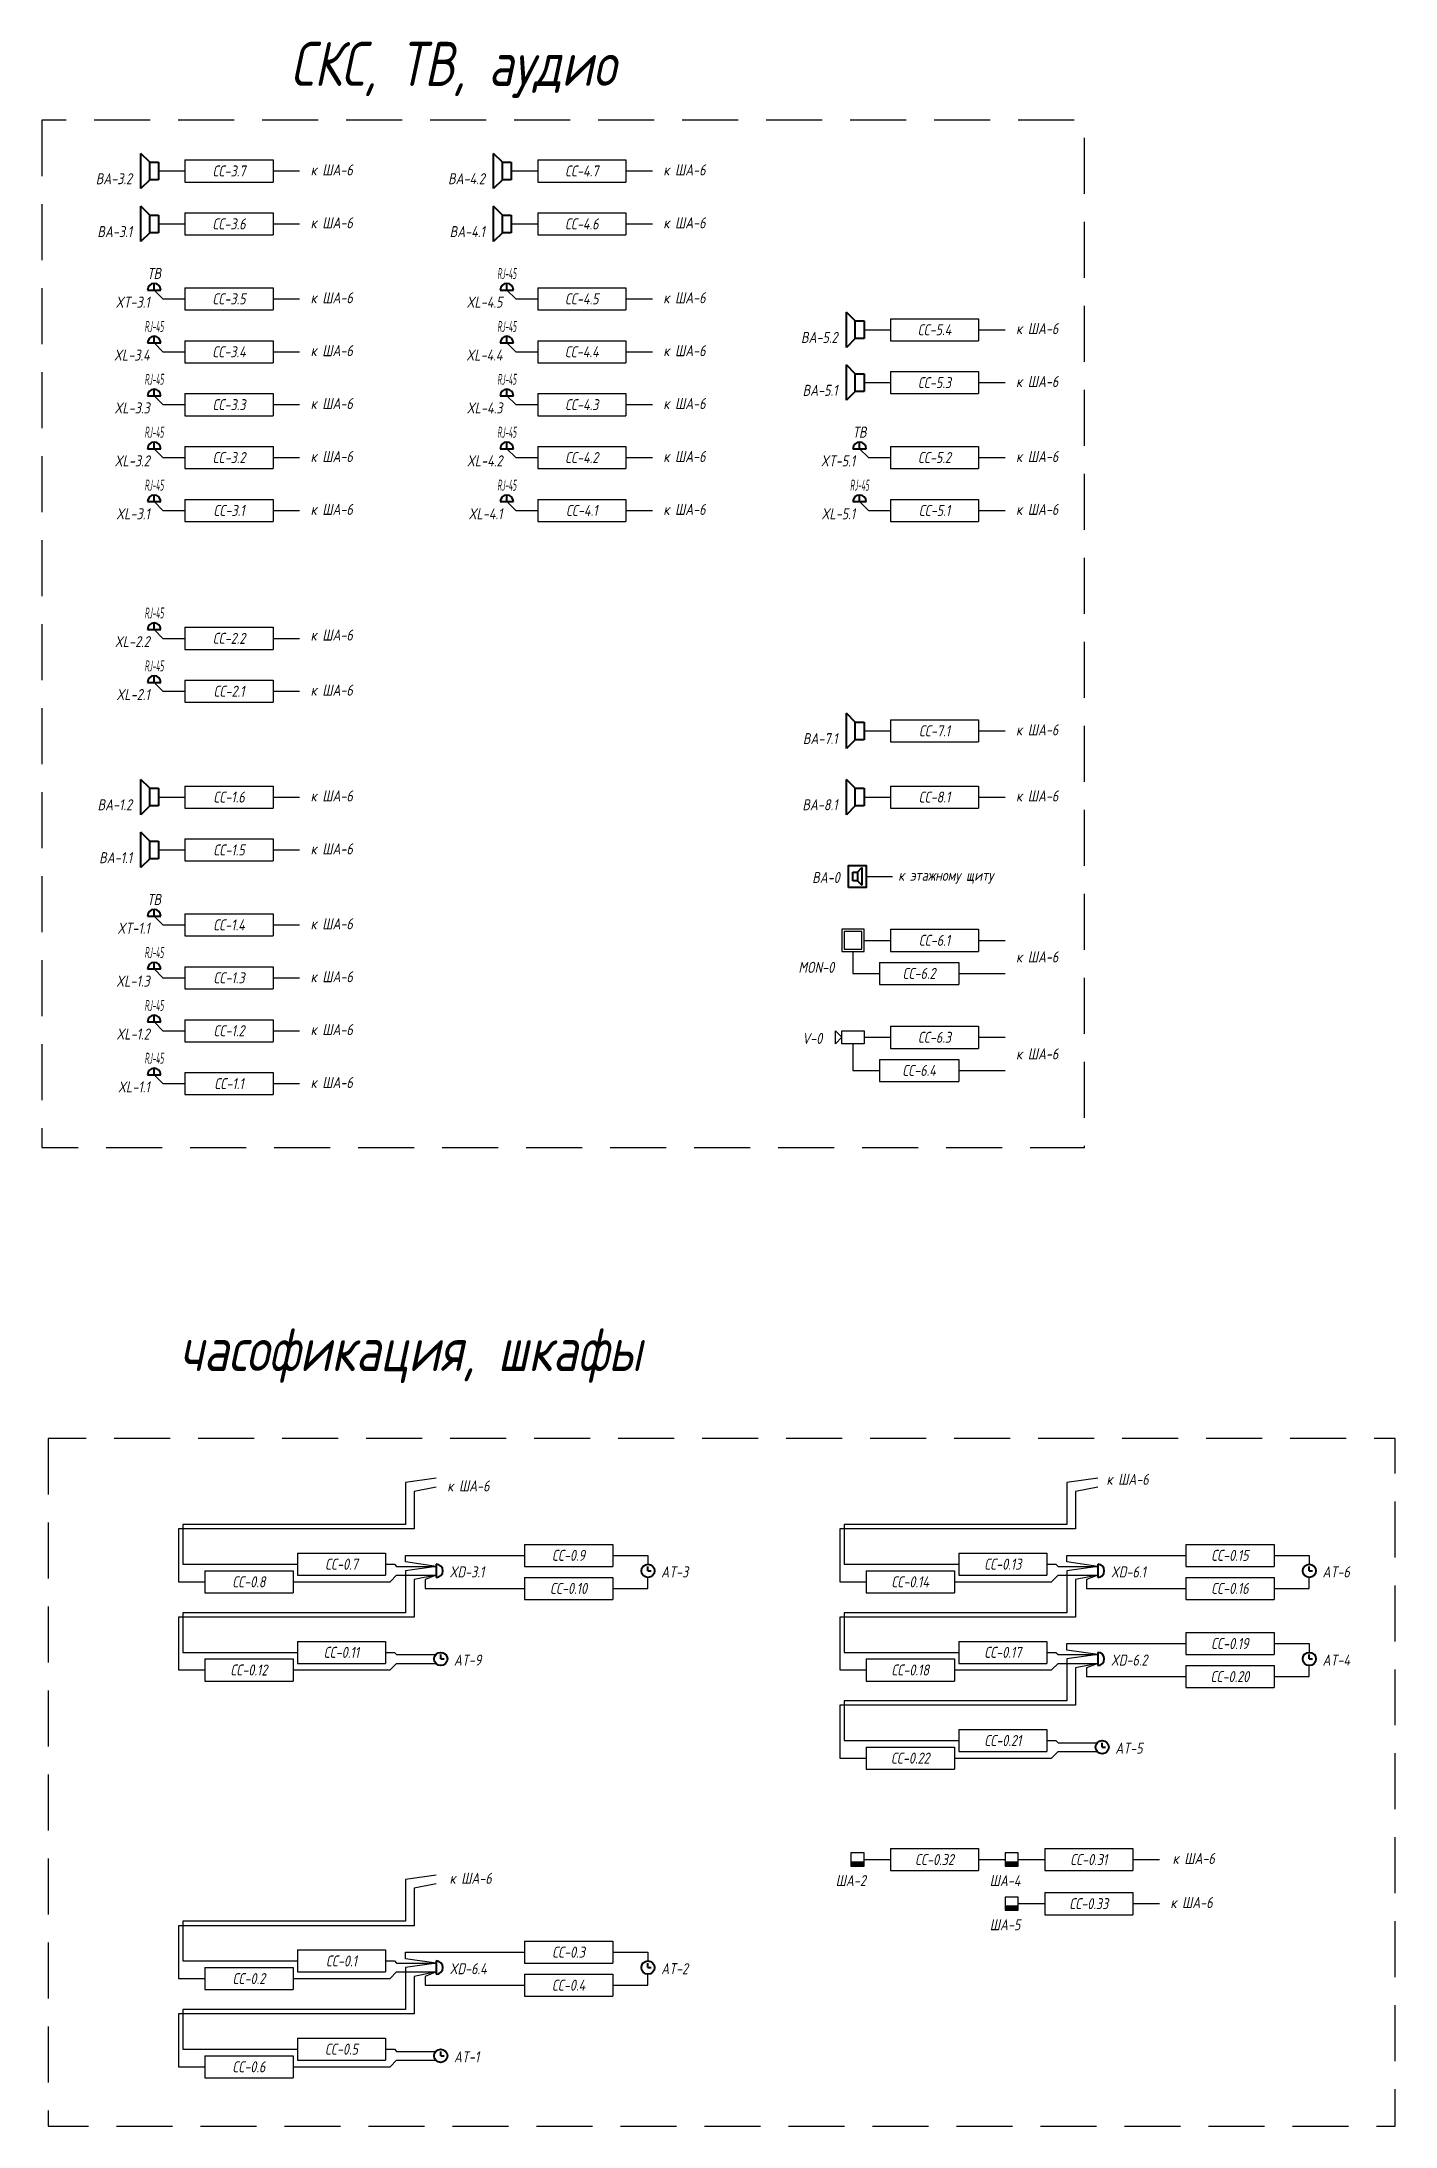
# Model space of a CAD drawing. Header units: millimetres. Extents: x -1048 to 2740, y -712 to 253.
# Drawn here: x 875.5 to 1182.5, y -301.5 to 171.3 of the extents above; entities that cross this region are included whole.
import ezdxf
from ezdxf.enums import TextEntityAlignment as Align

# ---------------------------------------------------------------- set-up
doc = ezdxf.new("R2010")
doc.units = ezdxf.units.MM
doc.linetypes.add('DASHED', pattern=[19.05, 12.7, -6.35])
doc.layers.add('05 Слаботочка', color=7, linetype='Continuous')
doc.layers.add('10 СОТ', color=7, linetype='Continuous')
doc.layers.add('noprint', color=2, linetype='Continuous', plot=False)
doc.styles.get("Standard").update_dxf_attribs({"font": 'arial.ttf'})
doc.styles.add('ГОСТ-ISOCPEUR', font='isocpeui.ttf', dxfattribs={"width": 0.8})
doc.linetypes.add('12V', pattern='A,12.7,-5.08,["12V",Standard,S=2.54,R=0,X=-2.54,Y=-1.27],-5.08', length=22.86)
doc.linetypes.add('LAN_LINE', pattern='A,0.2,-0.05,["LAN",Standard,S=0.1,R=0,X=0,Y=-0.05],-0.3,0.1', length=0.65)
doc.linetypes.add('RS_LINE', pattern='A,0.2,-0.05,["RS",Standard,S=0.1,R=0,X=0,Y=-0.05],-0.2,0.1', length=0.55)

msp = doc.modelspace()

# ---------------------------------------------------------------- texts
at = {"style": 'ГОСТ-ISOCPEUR', "width": 0.8}
for s, p in [('к ША-6', (936.5, 141)), ('к ША-6', (1016.5, 141)), ('к ША-6', (936.5, 129)), ('к ША-6', (1016.5, 129)), ('к ША-6', (936.5, 112)), ('к ША-6', (1016.5, 112)), ('к ША-6', (1096.5, 105)), ('к ША-6', (936.5, 100)), ('к ША-6', (1016.5, 100)), ('к ША-6', (1096.5, 93)), ('к ША-6', (936.5, 88)), ('к ША-6', (1016.5, 88)), ('к ША-6', (936.5, 76)), ('к ША-6', (1016.5, 76)), ('к ША-6', (1096.5, 76)), ('к ША-6', (936.5, 64)), ('к ША-6', (1016.5, 64)), ('к ША-6', (1096.5, 64)), ('к ША-6', (936.5, 35.5)), ('к ША-6', (936.5, 23)), ('к ША-6', (1096.5, 14)), ('к ША-6', (936.5, -1)), ('к ША-6', (1096.5, -1)), ('к ША-6', (936.5, -13)), ('к этажному щиту', (1069.77, -19)), ('к ША-6', (936.5, -30)), ('к ША-6', (1096.5, -37.5)), ('к ША-6', (936.5, -42)), ('к ША-6', (936.5, -54)), ('к ША-6', (1096.5, -59.5)), ('к ША-6', (936.5, -66)), ('к ША-6', (967.5, -157.5)), ('к ША-6', (1117, -156)), ('XD-3.1', (968, -177)), ('AT-3', (1016, -177)), ('XD-6.1', (1118, -177)), ('AT-6', (1166, -177)), ('AT-9', (969, -197)), ('XD-6.2', (1118, -197)), ('AT-4', (1166, -197)), ('AT-5', (1119, -217)), ('к ША-6', (1132, -242)), ('к ША-6', (968, -246.5)), ('к ША-6', (1131.5, -252)), ('XD-6.4', (968, -267)), ('AT-2', (1016, -267)), ('AT-1', (969, -287))]:
    msp.add_text(s, height=2.5, dxfattribs=at).set_placement(p)
for s, p in [('BA-3.2', (896, 139)), ('BA-4.2', (976, 139)), ('BA-3.1', (896, 127)), ('BA-4.1', (976, 127)), ('XT-3.1', (900, 111)), ('XL-4.5', (980, 111)), ('BA-5.2', (1056, 103)), ('XL-3.4', (900, 99)), ('XL-4.4', (980, 99)), ('BA-5.1', (1056, 91)), ('XL-3.3', (900, 87)), ('XL-4.3', (980, 87)), ('XL-3.2', (900, 75)), ('XL-4.2', (980, 75)), ('XT-5.1', (1060, 75)), ('XL-3.1', (900, 63)), ('XL-4.1', (980, 63)), ('XL-5.1', (1060, 63)), ('XL-2.2', (900, 34)), ('XL-2.1', (900, 22)), ('BA-7.1', (1056, 12)), ('BA-1.2', (896, -3)), ('BA-8.1', (1056, -3)), ('BA-1.1', (896, -15)), ('BA-0', (1056.5, -19.5)), ('XT-1.1', (900, -31)), ('XL-1.3', (900, -43)), ('XL-1.2', (900, -55)), ('XL-1.1', (900, -67))]:
    msp.add_text(s, height=2.5, dxfattribs=at).set_placement(p, align=Align.RIGHT)
for s, p in [('ША-2', (1059, -247.03)), ('ША-4', (1094, -247.03)), ('ША-5', (1094, -257.03))]:
    msp.add_text(s, height=2.5, dxfattribs=at).set_placement(p, align=Align.CENTER)
at = {"layer": '05 Слаботочка', "linetype": 'Continuous', "style": 'ГОСТ-ISOCPEUR', "width": 0.8}
for s, p in [('MON-0', (1047.13, -39.88)), ('V-0', (1048, -56))]:
    msp.add_text(s, height=2.5, dxfattribs=at).set_placement(p)
at = {"layer": 'noprint', "style": 'ГОСТ-ISOCPEUR', "width": 0.8}
for s, p in [('СКС, ТВ, аудио', (1005.67, 161.3)), ('часофикация, шкафы', (1011.67, -130.2))]:
    msp.add_text(s, height=10, dxfattribs=at).set_placement(p, align=Align.RIGHT)

# ---------------------------------------------------------------- blocks, each defined once
blk = doc.blocks.new('розетка RJ-45')
at = {"color": 0, "lineweight": -2}
for p, q in [((-1.5, 0), (1.5, 0)), ((0, 0), (0, 1.5))]:
    blk.add_line(p, q, dxfattribs=at)
blk.add_arc((0, 0), 1.5, 0, 180, dxfattribs=at)
at = {"color": 0, "lineweight": -2, "style": 'ГОСТ-ISOCPEUR', "width": 0.4}
blk.add_text('RJ-45', height=2.5, dxfattribs=at).set_placement((0, 2.5), align=Align.CENTER)
blk = doc.blocks.new('розетка ТВ')
at = {"color": 0, "lineweight": -2}
for p, q in [((-1.5, 0), (1.5, 0)), ((0, 0), (0, 1.5))]:
    blk.add_line(p, q, dxfattribs=at)
blk.add_arc((0, 0), 1.5, 0, 180, dxfattribs=at)
at = {"color": 0, "lineweight": -2, "style": 'ГОСТ-ISOCPEUR', "width": 0.8}
blk.add_text('ТВ', height=2.5, dxfattribs=at).set_placement((0, 2.5), align=Align.CENTER)
blk = doc.blocks.new('*T256')
at = {"color": 0, "lineweight": -2}
for p, q in [((0, 0), (20, 0)), ((0, 0), (0, -5)), ((20, 0), (20, -5)), ((0, -5), (20, -5))]:
    blk.add_line(p, q, dxfattribs=at)
at = {"color": 0, "insert": (10, -2.5), "char_height": 2.5, "width": 19, "attachment_point": 5, "style": 'ГОСТ-ISOCPEUR'}
blk.add_mtext('{СС-1.1}', dxfattribs=at)
blk = doc.blocks.new('*T259')
at = {"color": 0, "lineweight": -2}
for p, q in [((0, 0), (20, 0)), ((0, 0), (0, -5)), ((20, 0), (20, -5)), ((0, -5), (20, -5))]:
    blk.add_line(p, q, dxfattribs=at)
at = {"color": 0, "insert": (10, -2.5), "char_height": 2.5, "width": 19, "attachment_point": 5, "style": 'ГОСТ-ISOCPEUR'}
blk.add_mtext('{СС-1.2}', dxfattribs=at)
blk = doc.blocks.new('*T260')
at = {"color": 0, "lineweight": -2}
for p, q in [((0, 0), (20, 0)), ((0, 0), (0, -5)), ((20, 0), (20, -5)), ((0, -5), (20, -5))]:
    blk.add_line(p, q, dxfattribs=at)
at = {"color": 0, "insert": (10, -2.5), "char_height": 2.5, "width": 19, "attachment_point": 5, "style": 'ГОСТ-ISOCPEUR'}
blk.add_mtext('{СС-1.3}', dxfattribs=at)
blk = doc.blocks.new('*T261')
at = {"color": 0, "lineweight": -2}
for p, q in [((0, 0), (20, 0)), ((0, 0), (0, -5)), ((20, 0), (20, -5)), ((0, -5), (20, -5))]:
    blk.add_line(p, q, dxfattribs=at)
at = {"color": 0, "insert": (10, -2.5), "char_height": 2.5, "width": 19, "attachment_point": 5, "style": 'ГОСТ-ISOCPEUR'}
blk.add_mtext('{СС-2.1}', dxfattribs=at)
blk = doc.blocks.new('*T262')
at = {"color": 0, "lineweight": -2}
for p, q in [((0, 0), (20, 0)), ((0, 0), (0, -5)), ((20, 0), (20, -5)), ((0, -5), (20, -5))]:
    blk.add_line(p, q, dxfattribs=at)
at = {"color": 0, "insert": (10, -2.5), "char_height": 2.5, "width": 19, "attachment_point": 5, "style": 'ГОСТ-ISOCPEUR'}
blk.add_mtext('{СС-2.2}', dxfattribs=at)
blk = doc.blocks.new('*T263')
at = {"color": 0, "lineweight": -2}
for p, q in [((0, 0), (20, 0)), ((0, 0), (0, -5)), ((20, 0), (20, -5)), ((0, -5), (20, -5))]:
    blk.add_line(p, q, dxfattribs=at)
at = {"color": 0, "insert": (10, -2.5), "char_height": 2.5, "width": 19, "attachment_point": 5, "style": 'ГОСТ-ISOCPEUR'}
blk.add_mtext('{СС-3.1}', dxfattribs=at)
blk = doc.blocks.new('*T264')
at = {"color": 0, "lineweight": -2}
for p, q in [((0, 0), (20, 0)), ((0, 0), (0, -5)), ((20, 0), (20, -5)), ((0, -5), (20, -5))]:
    blk.add_line(p, q, dxfattribs=at)
at = {"color": 0, "insert": (10, -2.5), "char_height": 2.5, "width": 19, "attachment_point": 5, "style": 'ГОСТ-ISOCPEUR'}
blk.add_mtext('{СС-3.2}', dxfattribs=at)
blk = doc.blocks.new('*T265')
at = {"color": 0, "lineweight": -2}
for p, q in [((0, 0), (20, 0)), ((0, 0), (0, -5)), ((20, 0), (20, -5)), ((0, -5), (20, -5))]:
    blk.add_line(p, q, dxfattribs=at)
at = {"color": 0, "insert": (10, -2.5), "char_height": 2.5, "width": 19, "attachment_point": 5, "style": 'ГОСТ-ISOCPEUR'}
blk.add_mtext('{СС-3.3}', dxfattribs=at)
blk = doc.blocks.new('*T266')
at = {"color": 0, "lineweight": -2}
for p, q in [((0, 0), (20, 0)), ((0, 0), (0, -5)), ((20, 0), (20, -5)), ((0, -5), (20, -5))]:
    blk.add_line(p, q, dxfattribs=at)
at = {"color": 0, "insert": (10, -2.5), "char_height": 2.5, "width": 19, "attachment_point": 5, "style": 'ГОСТ-ISOCPEUR'}
blk.add_mtext('{СС-3.4}', dxfattribs=at)
blk = doc.blocks.new('*T267')
at = {"color": 0, "lineweight": -2}
for p, q in [((0, 0), (20, 0)), ((0, 0), (0, -5)), ((20, 0), (20, -5)), ((0, -5), (20, -5))]:
    blk.add_line(p, q, dxfattribs=at)
at = {"color": 0, "insert": (10, -2.5), "char_height": 2.5, "width": 19, "attachment_point": 5, "style": 'ГОСТ-ISOCPEUR'}
blk.add_mtext('{СС-4.1}', dxfattribs=at)
blk = doc.blocks.new('*T268')
at = {"color": 0, "lineweight": -2}
for p, q in [((0, 0), (20, 0)), ((0, 0), (0, -5)), ((20, 0), (20, -5)), ((0, -5), (20, -5))]:
    blk.add_line(p, q, dxfattribs=at)
at = {"color": 0, "insert": (10, -2.5), "char_height": 2.5, "width": 19, "attachment_point": 5, "style": 'ГОСТ-ISOCPEUR'}
blk.add_mtext('{СС-4.2}', dxfattribs=at)
blk = doc.blocks.new('*T269')
at = {"color": 0, "lineweight": -2}
for p, q in [((0, 0), (20, 0)), ((0, 0), (0, -5)), ((20, 0), (20, -5)), ((0, -5), (20, -5))]:
    blk.add_line(p, q, dxfattribs=at)
at = {"color": 0, "insert": (10, -2.5), "char_height": 2.5, "width": 19, "attachment_point": 5, "style": 'ГОСТ-ISOCPEUR'}
blk.add_mtext('{СС-4.3}', dxfattribs=at)
blk = doc.blocks.new('*T270')
at = {"color": 0, "lineweight": -2}
for p, q in [((0, 0), (20, 0)), ((0, 0), (0, -5)), ((20, 0), (20, -5)), ((0, -5), (20, -5))]:
    blk.add_line(p, q, dxfattribs=at)
at = {"color": 0, "insert": (10, -2.5), "char_height": 2.5, "width": 19, "attachment_point": 5, "style": 'ГОСТ-ISOCPEUR'}
blk.add_mtext('{СС-4.4}', dxfattribs=at)
blk = doc.blocks.new('*T271')
at = {"color": 0, "lineweight": -2}
for p, q in [((0, 0), (20, 0)), ((0, 0), (0, -5)), ((20, 0), (20, -5)), ((0, -5), (20, -5))]:
    blk.add_line(p, q, dxfattribs=at)
at = {"color": 0, "insert": (10, -2.5), "char_height": 2.5, "width": 19, "attachment_point": 5, "style": 'ГОСТ-ISOCPEUR'}
blk.add_mtext('{СС-4.5}', dxfattribs=at)
blk = doc.blocks.new('*T272')
at = {"color": 0, "lineweight": -2}
for p, q in [((0, 0), (20, 0)), ((0, 0), (0, -5)), ((20, 0), (20, -5)), ((0, -5), (20, -5))]:
    blk.add_line(p, q, dxfattribs=at)
at = {"color": 0, "insert": (10, -2.5), "char_height": 2.5, "width": 19, "attachment_point": 5, "style": 'ГОСТ-ISOCPEUR'}
blk.add_mtext('{СС-5.1}', dxfattribs=at)
blk = doc.blocks.new('*T273')
at = {"color": 0, "lineweight": -2}
for p, q in [((0, 0), (20, 0)), ((0, 0), (0, -5)), ((20, 0), (20, -5)), ((0, -5), (20, -5))]:
    blk.add_line(p, q, dxfattribs=at)
at = {"color": 0, "insert": (10, -2.5), "char_height": 2.5, "width": 19, "attachment_point": 5, "style": 'ГОСТ-ISOCPEUR'}
blk.add_mtext('{СС-1.4}', dxfattribs=at)
blk = doc.blocks.new('*T274')
at = {"color": 0, "lineweight": -2}
for p, q in [((0, 0), (20, 0)), ((0, 0), (0, -5)), ((20, 0), (20, -5)), ((0, -5), (20, -5))]:
    blk.add_line(p, q, dxfattribs=at)
at = {"color": 0, "insert": (10, -2.5), "char_height": 2.5, "width": 19, "attachment_point": 5, "style": 'ГОСТ-ISOCPEUR'}
blk.add_mtext('{СС-3.5}', dxfattribs=at)
blk = doc.blocks.new('*T275')
at = {"color": 0, "lineweight": -2}
for p, q in [((0, 0), (20, 0)), ((0, 0), (0, -5)), ((20, 0), (20, -5)), ((0, -5), (20, -5))]:
    blk.add_line(p, q, dxfattribs=at)
at = {"color": 0, "insert": (10, -2.5), "char_height": 2.5, "width": 19, "attachment_point": 5, "style": 'ГОСТ-ISOCPEUR'}
blk.add_mtext('{СС-5.2}', dxfattribs=at)
blk = doc.blocks.new('громкоговоритель')
at = {"color": 0, "lineweight": -2}
for p, q in [((0, -2), (0, 2)), ((0, 2), (2, 2)), ((2, 2), (4, 4)), ((2, 2), (2, -2)), ((4, 4), (4, -4)), ((2, -2), (0, -2)), ((2, -2), (4, -4))]:
    blk.add_line(p, q, dxfattribs=at)
blk = doc.blocks.new('*T276')
at = {"color": 0, "lineweight": -2}
for p, q in [((0, 0), (20, 0)), ((0, 0), (0, -5)), ((20, 0), (20, -5)), ((0, -5), (20, -5))]:
    blk.add_line(p, q, dxfattribs=at)
at = {"color": 0, "insert": (10, -2.5), "char_height": 2.5, "width": 19, "attachment_point": 5, "style": 'ГОСТ-ISOCPEUR'}
blk.add_mtext('{СС-1.5}', dxfattribs=at)
blk = doc.blocks.new('*T277')
at = {"color": 0, "lineweight": -2}
for p, q in [((0, 0), (20, 0)), ((0, 0), (0, -5)), ((20, 0), (20, -5)), ((0, -5), (20, -5))]:
    blk.add_line(p, q, dxfattribs=at)
at = {"color": 0, "insert": (10, -2.5), "char_height": 2.5, "width": 19, "attachment_point": 5, "style": 'ГОСТ-ISOCPEUR'}
blk.add_mtext('{СС-1.6}', dxfattribs=at)
blk = doc.blocks.new('*T278')
at = {"color": 0, "lineweight": -2}
for p, q in [((0, 0), (20, 0)), ((0, 0), (0, -5)), ((20, 0), (20, -5)), ((0, -5), (20, -5))]:
    blk.add_line(p, q, dxfattribs=at)
at = {"color": 0, "insert": (10, -2.5), "char_height": 2.5, "width": 19, "attachment_point": 5, "style": 'ГОСТ-ISOCPEUR'}
blk.add_mtext('{СС-3.6}', dxfattribs=at)
blk = doc.blocks.new('*T279')
at = {"color": 0, "lineweight": -2}
for p, q in [((0, 0), (20, 0)), ((0, 0), (0, -5)), ((20, 0), (20, -5)), ((0, -5), (20, -5))]:
    blk.add_line(p, q, dxfattribs=at)
at = {"color": 0, "insert": (10, -2.5), "char_height": 2.5, "width": 19, "attachment_point": 5, "style": 'ГОСТ-ISOCPEUR'}
blk.add_mtext('{СС-3.7}', dxfattribs=at)
blk = doc.blocks.new('*T280')
at = {"color": 0, "lineweight": -2}
for p, q in [((0, 0), (20, 0)), ((0, 0), (0, -5)), ((20, 0), (20, -5)), ((0, -5), (20, -5))]:
    blk.add_line(p, q, dxfattribs=at)
at = {"color": 0, "insert": (10, -2.5), "char_height": 2.5, "width": 19, "attachment_point": 5, "style": 'ГОСТ-ISOCPEUR'}
blk.add_mtext('{СС-4.6}', dxfattribs=at)
blk = doc.blocks.new('*T281')
at = {"color": 0, "lineweight": -2}
for p, q in [((0, 0), (20, 0)), ((0, 0), (0, -5)), ((20, 0), (20, -5)), ((0, -5), (20, -5))]:
    blk.add_line(p, q, dxfattribs=at)
at = {"color": 0, "insert": (10, -2.5), "char_height": 2.5, "width": 19, "attachment_point": 5, "style": 'ГОСТ-ISOCPEUR'}
blk.add_mtext('{СС-4.7}', dxfattribs=at)
blk = doc.blocks.new('*T282')
at = {"color": 0, "lineweight": -2}
for p, q in [((0, 0), (20, 0)), ((0, 0), (0, -5)), ((20, 0), (20, -5)), ((0, -5), (20, -5))]:
    blk.add_line(p, q, dxfattribs=at)
at = {"color": 0, "insert": (10, -2.5), "char_height": 2.5, "width": 19, "attachment_point": 5, "style": 'ГОСТ-ISOCPEUR'}
blk.add_mtext('{СС-5.3}', dxfattribs=at)
blk = doc.blocks.new('*T283')
at = {"color": 0, "lineweight": -2}
for p, q in [((0, 0), (20, 0)), ((0, 0), (0, -5)), ((20, 0), (20, -5)), ((0, -5), (20, -5))]:
    blk.add_line(p, q, dxfattribs=at)
at = {"color": 0, "insert": (10, -2.5), "char_height": 2.5, "width": 19, "attachment_point": 5, "style": 'ГОСТ-ISOCPEUR'}
blk.add_mtext('{СС-5.4}', dxfattribs=at)
blk = doc.blocks.new('*T284')
at = {"color": 0, "lineweight": -2}
for p, q in [((0, 0), (20, 0)), ((0, 0), (0, -5)), ((20, 0), (20, -5)), ((0, -5), (20, -5))]:
    blk.add_line(p, q, dxfattribs=at)
at = {"color": 0, "insert": (10, -2.5), "char_height": 2.5, "width": 19, "attachment_point": 5, "style": 'ГОСТ-ISOCPEUR'}
blk.add_mtext('{СС-7.1}', dxfattribs=at)
blk = doc.blocks.new('*T285')
at = {"color": 0, "lineweight": -2}
for p, q in [((0, 0), (20, 0)), ((0, 0), (0, -5)), ((20, 0), (20, -5)), ((0, -5), (20, -5))]:
    blk.add_line(p, q, dxfattribs=at)
at = {"color": 0, "insert": (10, -2.5), "char_height": 2.5, "width": 19, "attachment_point": 5, "style": 'ГОСТ-ISOCPEUR'}
blk.add_mtext('{СС-8.1}', dxfattribs=at)
blk = doc.blocks.new('часы')
at = {"color": 0, "lineweight": -2}
for q in [(9893.5, 982.52), (9894.25, 981.52)]:
    blk.add_line((9893.5, 981.52), q, dxfattribs=at)
blk.add_circle((9893.5, 981.52), 1.5, dxfattribs=at)
blk = doc.blocks.new('коробка коммутационная')
at = {"color": 0, "lineweight": -2}
blk.add_line((0, 3), (0, 0), dxfattribs=at)
blk.add_arc((0, 1.5), 1.5, 270, 90, dxfattribs=at)
blk = doc.blocks.new('*T287')
at = {"color": 0, "lineweight": -2}
for p, q in [((0, 0), (20, 0)), ((0, 0), (0, -5)), ((20, 0), (20, -5)), ((0, -5), (20, -5))]:
    blk.add_line(p, q, dxfattribs=at)
at = {"color": 0, "insert": (10, -2.5), "char_height": 2.5, "width": 19, "attachment_point": 5, "style": 'ГОСТ-ISOCPEUR'}
blk.add_mtext('{СС-0.1}', dxfattribs=at)
blk = doc.blocks.new('*T288')
at = {"color": 0, "lineweight": -2}
for p, q in [((0, 0), (20, 0)), ((0, 0), (0, -5)), ((20, 0), (20, -5)), ((0, -5), (20, -5))]:
    blk.add_line(p, q, dxfattribs=at)
at = {"color": 0, "insert": (10, -2.5), "char_height": 2.5, "width": 19, "attachment_point": 5, "style": 'ГОСТ-ISOCPEUR'}
blk.add_mtext('{СС-0.2}', dxfattribs=at)
blk = doc.blocks.new('*T289')
at = {"color": 0, "lineweight": -2}
for p, q in [((0, 0), (20, 0)), ((0, 0), (0, -5)), ((20, 0), (20, -5)), ((0, -5), (20, -5))]:
    blk.add_line(p, q, dxfattribs=at)
at = {"color": 0, "insert": (10, -2.5), "char_height": 2.5, "width": 19, "attachment_point": 5, "style": 'ГОСТ-ISOCPEUR'}
blk.add_mtext('{СС-0.5}', dxfattribs=at)
blk = doc.blocks.new('*T290')
at = {"color": 0, "lineweight": -2}
for p, q in [((0, 0), (20, 0)), ((0, 0), (0, -5)), ((20, 0), (20, -5)), ((0, -5), (20, -5))]:
    blk.add_line(p, q, dxfattribs=at)
at = {"color": 0, "insert": (10, -2.5), "char_height": 2.5, "width": 19, "attachment_point": 5, "style": 'ГОСТ-ISOCPEUR'}
blk.add_mtext('{СС-0.6}', dxfattribs=at)
blk = doc.blocks.new('*T291')
at = {"color": 0, "lineweight": -2}
for p, q in [((0, 0), (20, 0)), ((0, 0), (0, -5)), ((20, 0), (20, -5)), ((0, -5), (20, -5))]:
    blk.add_line(p, q, dxfattribs=at)
at = {"color": 0, "insert": (10, -2.5), "char_height": 2.5, "width": 19, "attachment_point": 5, "style": 'ГОСТ-ISOCPEUR'}
blk.add_mtext('{СС-0.7}', dxfattribs=at)
blk = doc.blocks.new('*T292')
at = {"color": 0, "lineweight": -2}
for p, q in [((0, 0), (20, 0)), ((0, 0), (0, -5)), ((20, 0), (20, -5)), ((0, -5), (20, -5))]:
    blk.add_line(p, q, dxfattribs=at)
at = {"color": 0, "insert": (10, -2.5), "char_height": 2.5, "width": 19, "attachment_point": 5, "style": 'ГОСТ-ISOCPEUR'}
blk.add_mtext('{СС-0.8}', dxfattribs=at)
blk = doc.blocks.new('*T293')
at = {"color": 0, "lineweight": -2}
for p, q in [((0, 0), (20, 0)), ((0, 0), (0, -5)), ((20, 0), (20, -5)), ((0, -5), (20, -5))]:
    blk.add_line(p, q, dxfattribs=at)
at = {"color": 0, "insert": (10, -2.5), "char_height": 2.5, "width": 19, "attachment_point": 5, "style": 'ГОСТ-ISOCPEUR'}
blk.add_mtext('{СС-0.11}', dxfattribs=at)
blk = doc.blocks.new('*T294')
at = {"color": 0, "lineweight": -2}
for p, q in [((0, 0), (20, 0)), ((0, 0), (0, -5)), ((20, 0), (20, -5)), ((0, -5), (20, -5))]:
    blk.add_line(p, q, dxfattribs=at)
at = {"color": 0, "insert": (10, -2.5), "char_height": 2.5, "width": 19, "attachment_point": 5, "style": 'ГОСТ-ISOCPEUR'}
blk.add_mtext('{СС-0.12}', dxfattribs=at)
blk = doc.blocks.new('*T295')
at = {"color": 0, "lineweight": -2}
for p, q in [((0, 0), (20, 0)), ((0, 0), (0, -5)), ((20, 0), (20, -5)), ((0, -5), (20, -5))]:
    blk.add_line(p, q, dxfattribs=at)
at = {"color": 0, "insert": (10, -2.5), "char_height": 2.5, "width": 19, "attachment_point": 5, "style": 'ГОСТ-ISOCPEUR'}
blk.add_mtext('{СС-0.13}', dxfattribs=at)
blk = doc.blocks.new('*T296')
at = {"color": 0, "lineweight": -2}
for p, q in [((0, 0), (20, 0)), ((0, 0), (0, -5)), ((20, 0), (20, -5)), ((0, -5), (20, -5))]:
    blk.add_line(p, q, dxfattribs=at)
at = {"color": 0, "insert": (10, -2.5), "char_height": 2.5, "width": 19, "attachment_point": 5, "style": 'ГОСТ-ISOCPEUR'}
blk.add_mtext('{СС-0.14}', dxfattribs=at)
blk = doc.blocks.new('*T297')
at = {"color": 0, "lineweight": -2}
for p, q in [((0, 0), (20, 0)), ((0, 0), (0, -5)), ((20, 0), (20, -5)), ((0, -5), (20, -5))]:
    blk.add_line(p, q, dxfattribs=at)
at = {"color": 0, "insert": (10, -2.5), "char_height": 2.5, "width": 19, "attachment_point": 5, "style": 'ГОСТ-ISOCPEUR'}
blk.add_mtext('{СС-0.18}', dxfattribs=at)
blk = doc.blocks.new('*T298')
at = {"color": 0, "lineweight": -2}
for p, q in [((0, 0), (20, 0)), ((0, 0), (0, -5)), ((20, 0), (20, -5)), ((0, -5), (20, -5))]:
    blk.add_line(p, q, dxfattribs=at)
at = {"color": 0, "insert": (10, -2.5), "char_height": 2.5, "width": 19, "attachment_point": 5, "style": 'ГОСТ-ISOCPEUR'}
blk.add_mtext('{СС-0.17}', dxfattribs=at)
blk = doc.blocks.new('*T299')
at = {"color": 0, "lineweight": -2}
for p, q in [((0, 0), (20, 0)), ((0, 0), (0, -5)), ((20, 0), (20, -5)), ((0, -5), (20, -5))]:
    blk.add_line(p, q, dxfattribs=at)
at = {"color": 0, "insert": (10, -2.5), "char_height": 2.5, "width": 19, "attachment_point": 5, "style": 'ГОСТ-ISOCPEUR'}
blk.add_mtext('{СС-0.21}', dxfattribs=at)
blk = doc.blocks.new('*T300')
at = {"color": 0, "lineweight": -2}
for p, q in [((0, 0), (20, 0)), ((0, 0), (0, -5)), ((20, 0), (20, -5)), ((0, -5), (20, -5))]:
    blk.add_line(p, q, dxfattribs=at)
at = {"color": 0, "insert": (10, -2.5), "char_height": 2.5, "width": 19, "attachment_point": 5, "style": 'ГОСТ-ISOCPEUR'}
blk.add_mtext('{СС-0.22}', dxfattribs=at)
blk = doc.blocks.new('шкаф')
blk.add_hatch(color=256).paths.add_polyline_path([(3, 0), (3, 1), (0, 1), (0, 0)])
blk.add_line((0, 1), (3, 1))
blk.add_lwpolyline([(0, 0), (3, 0), (3, 3), (0, 3)], close=True)
blk = doc.blocks.new('*T335')
at = {"color": 0, "lineweight": -2}
for p, q in [((0, 0), (20, 0)), ((0, 0), (0, -5)), ((20, 0), (20, -5)), ((0, -5), (20, -5))]:
    blk.add_line(p, q, dxfattribs=at)
at = {"color": 0, "insert": (10, -2.5), "char_height": 2.5, "width": 19, "attachment_point": 5, "style": 'ГОСТ-ISOCPEUR'}
blk.add_mtext('{СС-0.31}', dxfattribs=at)
blk = doc.blocks.new('*T336')
at = {"color": 0, "lineweight": -2}
for p, q in [((0, 0), (20, 0)), ((0, 0), (0, -5)), ((20, 0), (20, -5)), ((0, -5), (20, -5))]:
    blk.add_line(p, q, dxfattribs=at)
at = {"color": 0, "insert": (10, -2.5), "char_height": 2.5, "width": 19, "attachment_point": 5, "style": 'ГОСТ-ISOCPEUR'}
blk.add_mtext('{СС-0.32}', dxfattribs=at)
blk = doc.blocks.new('*T337')
at = {"color": 0, "lineweight": -2}
for p, q in [((0, 0), (20, 0)), ((0, 0), (0, -5)), ((20, 0), (20, -5)), ((0, -5), (20, -5))]:
    blk.add_line(p, q, dxfattribs=at)
at = {"color": 0, "insert": (10, -2.5), "char_height": 2.5, "width": 19, "attachment_point": 5, "style": 'ГОСТ-ISOCPEUR'}
blk.add_mtext('{СС-0.33}', dxfattribs=at)
blk = doc.blocks.new('*T338')
at = {"color": 0, "lineweight": -2}
for p, q in [((0, 0), (20, 0)), ((0, 0), (0, -5)), ((20, 0), (20, -5)), ((0, -5), (20, -5))]:
    blk.add_line(p, q, dxfattribs=at)
at = {"color": 0, "insert": (10, -2.5), "char_height": 2.5, "width": 19, "attachment_point": 5, "style": 'ГОСТ-ISOCPEUR'}
blk.add_mtext('{СС-0.4}', dxfattribs=at)
blk = doc.blocks.new('*T339')
at = {"color": 0, "lineweight": -2}
for p, q in [((0, 0), (20, 0)), ((0, 0), (0, -5)), ((20, 0), (20, -5)), ((0, -5), (20, -5))]:
    blk.add_line(p, q, dxfattribs=at)
at = {"color": 0, "insert": (10, -2.5), "char_height": 2.5, "width": 19, "attachment_point": 5, "style": 'ГОСТ-ISOCPEUR'}
blk.add_mtext('{СС-0.3}', dxfattribs=at)
blk = doc.blocks.new('*T340')
at = {"color": 0, "lineweight": -2}
for p, q in [((0, 0), (20, 0)), ((0, 0), (0, -5)), ((20, 0), (20, -5)), ((0, -5), (20, -5))]:
    blk.add_line(p, q, dxfattribs=at)
at = {"color": 0, "insert": (10, -2.5), "char_height": 2.5, "width": 19, "attachment_point": 5, "style": 'ГОСТ-ISOCPEUR'}
blk.add_mtext('{СС-0.10}', dxfattribs=at)
blk = doc.blocks.new('*T341')
at = {"color": 0, "lineweight": -2}
for p, q in [((0, 0), (20, 0)), ((0, 0), (0, -5)), ((20, 0), (20, -5)), ((0, -5), (20, -5))]:
    blk.add_line(p, q, dxfattribs=at)
at = {"color": 0, "insert": (10, -2.5), "char_height": 2.5, "width": 19, "attachment_point": 5, "style": 'ГОСТ-ISOCPEUR'}
blk.add_mtext('{СС-0.9}', dxfattribs=at)
blk = doc.blocks.new('*T342')
at = {"color": 0, "lineweight": -2}
for p, q in [((0, 0), (20, 0)), ((0, 0), (0, -5)), ((20, 0), (20, -5)), ((0, -5), (20, -5))]:
    blk.add_line(p, q, dxfattribs=at)
at = {"color": 0, "insert": (10, -2.5), "char_height": 2.5, "width": 19, "attachment_point": 5, "style": 'ГОСТ-ISOCPEUR'}
blk.add_mtext('{СС-0.16}', dxfattribs=at)
blk = doc.blocks.new('*T343')
at = {"color": 0, "lineweight": -2}
for p, q in [((0, 0), (20, 0)), ((0, 0), (0, -5)), ((20, 0), (20, -5)), ((0, -5), (20, -5))]:
    blk.add_line(p, q, dxfattribs=at)
at = {"color": 0, "insert": (10, -2.5), "char_height": 2.5, "width": 19, "attachment_point": 5, "style": 'ГОСТ-ISOCPEUR'}
blk.add_mtext('{СС-0.15}', dxfattribs=at)
blk = doc.blocks.new('*T344')
at = {"color": 0, "lineweight": -2}
for p, q in [((0, 0), (20, 0)), ((0, 0), (0, -5)), ((20, 0), (20, -5)), ((0, -5), (20, -5))]:
    blk.add_line(p, q, dxfattribs=at)
at = {"color": 0, "insert": (10, -2.5), "char_height": 2.5, "width": 19, "attachment_point": 5, "style": 'ГОСТ-ISOCPEUR'}
blk.add_mtext('{СС-0.20}', dxfattribs=at)
blk = doc.blocks.new('*T345')
at = {"color": 0, "lineweight": -2}
for p, q in [((0, 0), (20, 0)), ((0, 0), (0, -5)), ((20, 0), (20, -5)), ((0, -5), (20, -5))]:
    blk.add_line(p, q, dxfattribs=at)
at = {"color": 0, "insert": (10, -2.5), "char_height": 2.5, "width": 19, "attachment_point": 5, "style": 'ГОСТ-ISOCPEUR'}
blk.add_mtext('{СС-0.19}', dxfattribs=at)
blk = doc.blocks.new('аудиодомофон')
at = {"color": 0, "lineweight": -2}
for p, q in [((1, 1.5), (1, 3.5)), ((1, 3.5), (2, 3.5)), ((2, 1.5), (1, 1.5)), ((2, 3.5), (3, 4.5)), ((2, 3.5), (2, 1.5)), ((2, 1.5), (3, 0.5)), ((3, 4.5), (3, 0.5))]:
    blk.add_line(p, q, dxfattribs=at)
blk.add_lwpolyline([(0, 0), (0, 5), (4, 5), (4, 0)], close=True, dxfattribs=at)
blk = doc.blocks.new('видеокамера 800х600')
at = {"color": 0}
for p, q in [((0, 0), (0, 3)), ((0, 3), (5, 3)), ((5, 0), (0, 0)), ((5, 3), (5, 0)), ((5, 1.5), (6.5, 3)), ((6.5, 0), (5, 1.5)), ((6.5, 3), (6.5, 0))]:
    blk.add_line(p, q, dxfattribs=at)
blk = doc.blocks.new('монитор')
at = {"color": 0}
for points in [[(5, 5), (0, 5), (0, 0), (5, 0)], [(4.5, 4.5), (0.5, 4.5), (0.5, 0.5), (4.5, 0.5)]]:
    blk.add_lwpolyline(points, close=True, dxfattribs=at)
blk = doc.blocks.new('*T474')
at = {"color": 0, "lineweight": -2}
for p, q in [((0, 0), (20, 0)), ((0, 0), (0, -5)), ((20, 0), (20, -5)), ((0, -5), (20, -5))]:
    blk.add_line(p, q, dxfattribs=at)
at = {"color": 0, "insert": (10, -2.5), "char_height": 2.5, "width": 19, "attachment_point": 5, "style": 'ГОСТ-ISOCPEUR'}
blk.add_mtext('{СС-6.1}', dxfattribs=at)
blk = doc.blocks.new('*T475')
at = {"color": 0, "lineweight": -2}
for p, q in [((0, 0), (18, 0)), ((0, 0), (0, -5)), ((18, 0), (18, -5)), ((0, -5), (18, -5))]:
    blk.add_line(p, q, dxfattribs=at)
at = {"color": 0, "insert": (9, -2.5), "char_height": 2.5, "width": 17, "attachment_point": 5, "style": 'ГОСТ-ISOCPEUR'}
blk.add_mtext('{СС-6.2}', dxfattribs=at)
blk = doc.blocks.new('*T476')
at = {"color": 0, "lineweight": -2}
for p, q in [((0, 0), (20, 0)), ((0, 0), (0, -5)), ((20, 0), (20, -5)), ((0, -5), (20, -5))]:
    blk.add_line(p, q, dxfattribs=at)
at = {"color": 0, "insert": (10, -2.5), "char_height": 2.5, "width": 19, "attachment_point": 5, "style": 'ГОСТ-ISOCPEUR'}
blk.add_mtext('{СС-6.3}', dxfattribs=at)
blk = doc.blocks.new('*T477')
at = {"color": 0, "lineweight": -2}
for p, q in [((0, 0), (18, 0)), ((0, 0), (0, -5)), ((18, 0), (18, -5)), ((0, -5), (18, -5))]:
    blk.add_line(p, q, dxfattribs=at)
at = {"color": 0, "insert": (9, -2.5), "char_height": 2.5, "width": 17, "attachment_point": 5, "style": 'ГОСТ-ISOCPEUR'}
blk.add_mtext('{СС-6.4}', dxfattribs=at)

# ---------------------------------------------------------------- linework, layer by layer
at = {"ltscale": 8}
for p, q in [((902, 142), (908, 142)), ((928, 142), (934, 142)), ((982, 142), (988, 142)), ((1008, 142), (1014, 142)), ((902, 130), (908, 130)), ((928, 130), (934, 130)), ((982, 130), (988, 130)), ((1008, 130), (1014, 130)), ((928, 113), (934, 113)), ((1062, 106), (1068, 106)), ((1088, 106), (1094, 106)), ((1062, 94), (1068, 94)), ((1088, 94), (1094, 94)), ((1088, 77), (1094, 77)), ((1062, 15), (1068, 15)), ((1088, 15), (1094, 15)), ((902, 0), (908, 0)), ((928, 0), (934, 0)), ((1062, 0), (1068, 0)), ((1088, 0), (1094, 0)), ((902, -12), (908, -12)), ((928, -12), (934, -12)), ((1062.5, -18), (1068.5, -18)), ((928, -29), (934, -29)), ((1062, -32.5), (1068, -32.5)), ((1088, -32.5), (1094, -32.5)), ((1083.5, -40), (1094, -40)), ((1062, -54.5), (1068, -54.5)), ((1088, -54.5), (1094, -54.5)), ((1083.5, -62), (1094, -62))]:
    msp.add_line(p, q, dxfattribs=at)
at = {"linetype": 'LAN_LINE', "ltscale": 8}
for p, q in [((1008, 113), (1014, 113)), ((928, 101), (934, 101)), ((1008, 101), (1014, 101)), ((928, 89), (934, 89)), ((1008, 89), (1014, 89)), ((928, 77), (934, 77)), ((1008, 77), (1014, 77)), ((928, 65), (934, 65)), ((1008, 65), (1014, 65)), ((1088, 65), (1094, 65)), ((928, 36), (934, 36)), ((928, 24), (934, 24)), ((928, -41), (934, -41)), ((928, -53), (934, -53)), ((928, -65), (934, -65))]:
    msp.add_line(p, q, dxfattribs=at)
at = {"linetype": 'RS_LINE', "ltscale": 5}
for p, q in [((1062, -241), (1068, -241)), ((1088, -241), (1094, -241)), ((1097, -241), (1103, -241)), ((1123, -241), (1129, -241)), ((1097, -251), (1103, -251)), ((1123, -251), (1129, -251))]:
    msp.add_line(p, q, dxfattribs=at)
at = {"ltscale": 8, "flags": 128}
for points in [[(901, 115), (903, 113), (908, 113)], [(1061, 79), (1063, 77), (1068, 77)], [(901, -27), (903, -29), (908, -29)], [(1059.5, -35), (1059.5, -40), (1065.5, -40)], [(1059.5, -56), (1059.5, -62), (1065.5, -62)]]:
    msp.add_lwpolyline(points, dxfattribs=at)
at = {"linetype": 'LAN_LINE', "ltscale": 8, "flags": 128}
for points in [[(981, 115), (983, 113), (988, 113)], [(901, 103), (903, 101), (908, 101)], [(981, 103), (983, 101), (988, 101)], [(901, 91), (903, 89), (908, 89)], [(981, 91), (983, 89), (988, 89)], [(901, 79), (903, 77), (908, 77)], [(981, 79), (983, 77), (988, 77)], [(901, 67), (903, 65), (908, 65)], [(981, 67), (983, 65), (988, 65)], [(1061, 67), (1063, 65), (1068, 65)], [(901, 38), (903, 36), (908, 36)], [(901, 26), (903, 24), (908, 24)], [(901, -39), (903, -41), (908, -41)], [(901, -51), (903, -53), (908, -53)], [(901, -63), (903, -65), (908, -65)]]:
    msp.add_lwpolyline(points, dxfattribs=at)
at = {"linetype": '12V', "ltscale": 0.25, "flags": 128}
for points in [[(965, -154.5), (958, -155.5), (958, -165), (907.5, -165), (907.5, -174), (933.5, -174)], [(1115, -154.5), (1108, -155.5), (1108, -165), (1057.5, -165), (1057.5, -174), (1083.5, -174)], [(965, -174.5), (958, -175.5), (958, -185), (907.5, -185), (907.5, -194), (933.5, -194)], [(953.5, -174), (955.5, -174), (956, -174.5), (965, -174.5)], [(965, -174.5), (958, -173.5), (958, -172), (985, -172)], [(1005, -172), (1013, -172), (1013, -174)], [(1115, -174.5), (1108, -175.5), (1108, -185), (1057.5, -185), (1057.5, -194), (1083.5, -194)], [(1103.5, -174), (1105.5, -174), (1106, -174.5), (1115, -174.5)], [(1115, -174.5), (1108, -173.5), (1108, -172), (1135, -172)], [(1155, -172), (1163, -172), (1163, -174)], [(1115, -194.5), (1108, -193.5), (1108, -192), (1135, -192)], [(1155, -192), (1163, -192), (1163, -194)], [(953.5, -194), (955.5, -194), (956, -194.5), (965, -194.5)], [(1115, -194.5), (1108, -195.5), (1108, -205), (1057.5, -205), (1057.5, -214), (1083.5, -214)], [(1103.5, -194), (1105.5, -194), (1106, -194.5), (1115, -194.5)], [(1103.5, -214), (1105.5, -214), (1106, -214.5), (1115, -214.5)], [(965, -244.5), (958, -245.5), (958, -255), (907.5, -255), (907.5, -264), (933.5, -264)], [(965, -264.5), (958, -265.5), (958, -275), (907.5, -275), (907.5, -284), (933.5, -284)], [(953.5, -264), (955.5, -264), (956, -264.5), (965, -264.5)], [(965, -264.5), (958, -263.5), (958, -262), (985, -262)], [(1005, -262), (1013, -262), (1013, -264)], [(953.5, -284), (955.5, -284), (956, -284.5), (965, -284.5)]]:
    msp.add_lwpolyline(points, dxfattribs=at)
at = {"linetype": 'RS_LINE', "ltscale": 5, "flags": 128}
for points in [[(965, -156.5), (960, -157.5), (960, -166), (906.5, -166), (906.5, -178), (912.5, -178)], [(1115, -156.5), (1110, -157.5), (1110, -166), (1056.5, -166), (1056.5, -178), (1062.5, -178)], [(965, -176.5), (960, -177.5), (960, -186), (906.5, -186), (906.5, -198), (912.5, -198)], [(932.5, -178), (954.5, -178), (956, -176.5), (965, -176.5)], [(965, -176.5), (962.5, -177.5), (962.5, -179.5), (985, -179.5)], [(1005, -179.5), (1013, -179.5), (1013, -177)], [(1115, -176.5), (1110, -177.5), (1110, -186), (1056.5, -186), (1056.5, -198), (1062.5, -198)], [(1082.5, -178), (1104.5, -178), (1106, -176.5), (1115, -176.5)], [(1115, -176.5), (1112.5, -177.5), (1112.5, -179.5), (1135, -179.5)], [(1155, -179.5), (1163, -179.5), (1163, -177)], [(932.5, -198), (954.5, -198), (956, -196.5), (965, -196.5)], [(1115, -196.5), (1110, -197.5), (1110, -206), (1056.5, -206), (1056.5, -218), (1062.5, -218)], [(1082.5, -198), (1104.5, -198), (1106, -196.5), (1115, -196.5)], [(1115, -196.5), (1112.5, -197.5), (1112.5, -199.5), (1135, -199.5)], [(1155, -199.5), (1163, -199.5), (1163, -197)], [(1082.5, -218), (1104.5, -218), (1106, -216.5), (1115, -216.5)], [(965, -246.5), (960, -247.5), (960, -256), (906.5, -256), (906.5, -268), (912.5, -268)], [(965, -266.5), (960, -267.5), (960, -276), (906.5, -276), (906.5, -288), (912.5, -288)], [(932.5, -268), (954.5, -268), (956, -266.5), (965, -266.5)], [(965, -266.5), (962.5, -267.5), (962.5, -269.5), (985, -269.5)], [(1005, -269.5), (1013, -269.5), (1013, -267)], [(932.5, -288), (954.5, -288), (956, -286.5), (965, -286.5)]]:
    msp.add_lwpolyline(points, dxfattribs=at)
at = {"layer": 'noprint', "linetype": 'DASHED', "flags": 128}
for points in [[(875.5, 153.5), (875.5, -79.5), (1112, -79.5), (1112, 153.5)], [(877, -145.5), (877, -301.5), (1182.5, -301.5), (1182.5, -145.5)]]:
    msp.add_lwpolyline(points, close=True, dxfattribs=at)

# ---------------------------------------------------------------- block references
at = {"lineweight": 40, "rotation": 180}
for p in [(902, 142), (982, 142), (902, 130), (982, 130), (1062, 106), (1062, 94), (1062, 15), (902, 0), (1062, 0), (902, -12)]:
    msp.add_blockref('громкоговоритель', p, dxfattribs=at)
for name, p in [('*T279', (908, 144.5)), ('*T281', (988, 144.5)), ('*T278', (908, 132.5)), ('*T280', (988, 132.5)), ('*T274', (908, 115.5)), ('*T271', (988, 115.5)), ('*T283', (1068, 108.5)), ('*T266', (908, 103.5)), ('*T270', (988, 103.5)), ('*T282', (1068, 96.5)), ('*T265', (908, 91.5)), ('*T269', (988, 91.5)), ('*T264', (908, 79.5)), ('*T268', (988, 79.5)), ('*T275', (1068, 79.5)), ('*T263', (908, 67.5)), ('*T267', (988, 67.5)), ('*T272', (1068, 67.5)), ('*T262', (908, 38.5)), ('*T261', (908, 26.5)), ('*T284', (1068, 17.5)), ('*T277', (908, 2.5)), ('*T285', (1068, 2.5)), ('*T276', (908, -9.5)), ('*T273', (908, -26.5)), ('*T474', (1068, -30)), ('*T475', (1065.5, -37.5)), ('*T260', (908, -38.5)), ('*T259', (908, -50.5)), ('*T476', (1068, -52)), ('*T477', (1065.5, -59.5)), ('*T256', (908, -62.5)), ('*T341', (985, -169.5)), ('*T343', (1135, -169.5)), ('*T291', (933.5, -171.5)), ('*T295', (1083.5, -171.5)), ('*T292', (912.5, -175.5)), ('*T340', (985, -177)), ('*T296', (1062.5, -175.5)), ('*T342', (1135, -177)), ('*T293', (933.5, -191.5)), ('*T298', (1083.5, -191.5)), ('*T345', (1135, -189.5)), ('*T294', (912.5, -195.5)), ('*T297', (1062.5, -195.5)), ('*T344', (1135, -197)), ('*T299', (1083.5, -211.5)), ('*T300', (1062.5, -215.5)), ('шкаф', (1059, -242.5)), ('*T336', (1068, -238.5)), ('шкаф', (1094, -242.5)), ('*T335', (1103, -238.5)), ('шкаф', (1094, -252.5)), ('*T337', (1103, -248.5)), ('*T339', (985, -259.5)), ('*T287', (933.5, -261.5)), ('*T288', (912.5, -265.5)), ('*T338', (985, -267)), ('*T289', (933.5, -281.5)), ('*T290', (912.5, -285.5))]:
    msp.add_blockref(name, p)
at = {"color": 6, "lineweight": 40}
for name, p in [('розетка ТВ', (901, 115)), ('розетка RJ-45', (981, 115)), ('розетка RJ-45', (901, 103)), ('розетка RJ-45', (981, 103)), ('розетка RJ-45', (901, 91)), ('розетка RJ-45', (981, 91)), ('розетка RJ-45', (901, 79)), ('розетка RJ-45', (981, 79)), ('розетка ТВ', (1061, 79)), ('розетка RJ-45', (901, 67)), ('розетка RJ-45', (981, 67)), ('розетка RJ-45', (1061, 67)), ('розетка RJ-45', (901, 38)), ('розетка RJ-45', (901, 26)), ('розетка ТВ', (901, -27)), ('розетка RJ-45', (901, -39)), ('розетка RJ-45', (901, -51)), ('розетка RJ-45', (901, -63))]:
    msp.add_blockref(name, p, dxfattribs=at)
at = {"lineweight": 40}
for name, p in [('аудиодомофон', (1058.5, -20.5)), ('коробка коммутационная', (965, -177)), ('коробка коммутационная', (1115, -177)), ('коробка коммутационная', (1115, -197)), ('коробка коммутационная', (965, -267))]:
    msp.add_blockref(name, p, dxfattribs=at)
at = {"color": 5, "lineweight": 40}
for p in [(-8880.5, -1157.02), (-8730.5, -1157.02), (-8927.5, -1177.02), (-8730.5, -1177.02), (-8777.5, -1197.02), (-8880.5, -1247.02), (-8927.5, -1267.02)]:
    msp.add_blockref('часы', p, dxfattribs=at)
at = {"layer": '10 СОТ'}
msp.add_blockref('монитор', (1057, -35), dxfattribs=at)
at = {"layer": '10 СОТ', "color": 1, "rotation": 180}
msp.add_blockref('видеокамера 800х600', (1062, -53), dxfattribs=at)

msp.set_redraw_order([(e.dxf.handle, doc.entitydb.next_handle()) for e in msp.query("TEXT MTEXT ATTDEF DIMENSION ARC_DIMENSION")])  # texts and dimensions are drawn at this point

doc.saveas('drawing.dxf')
